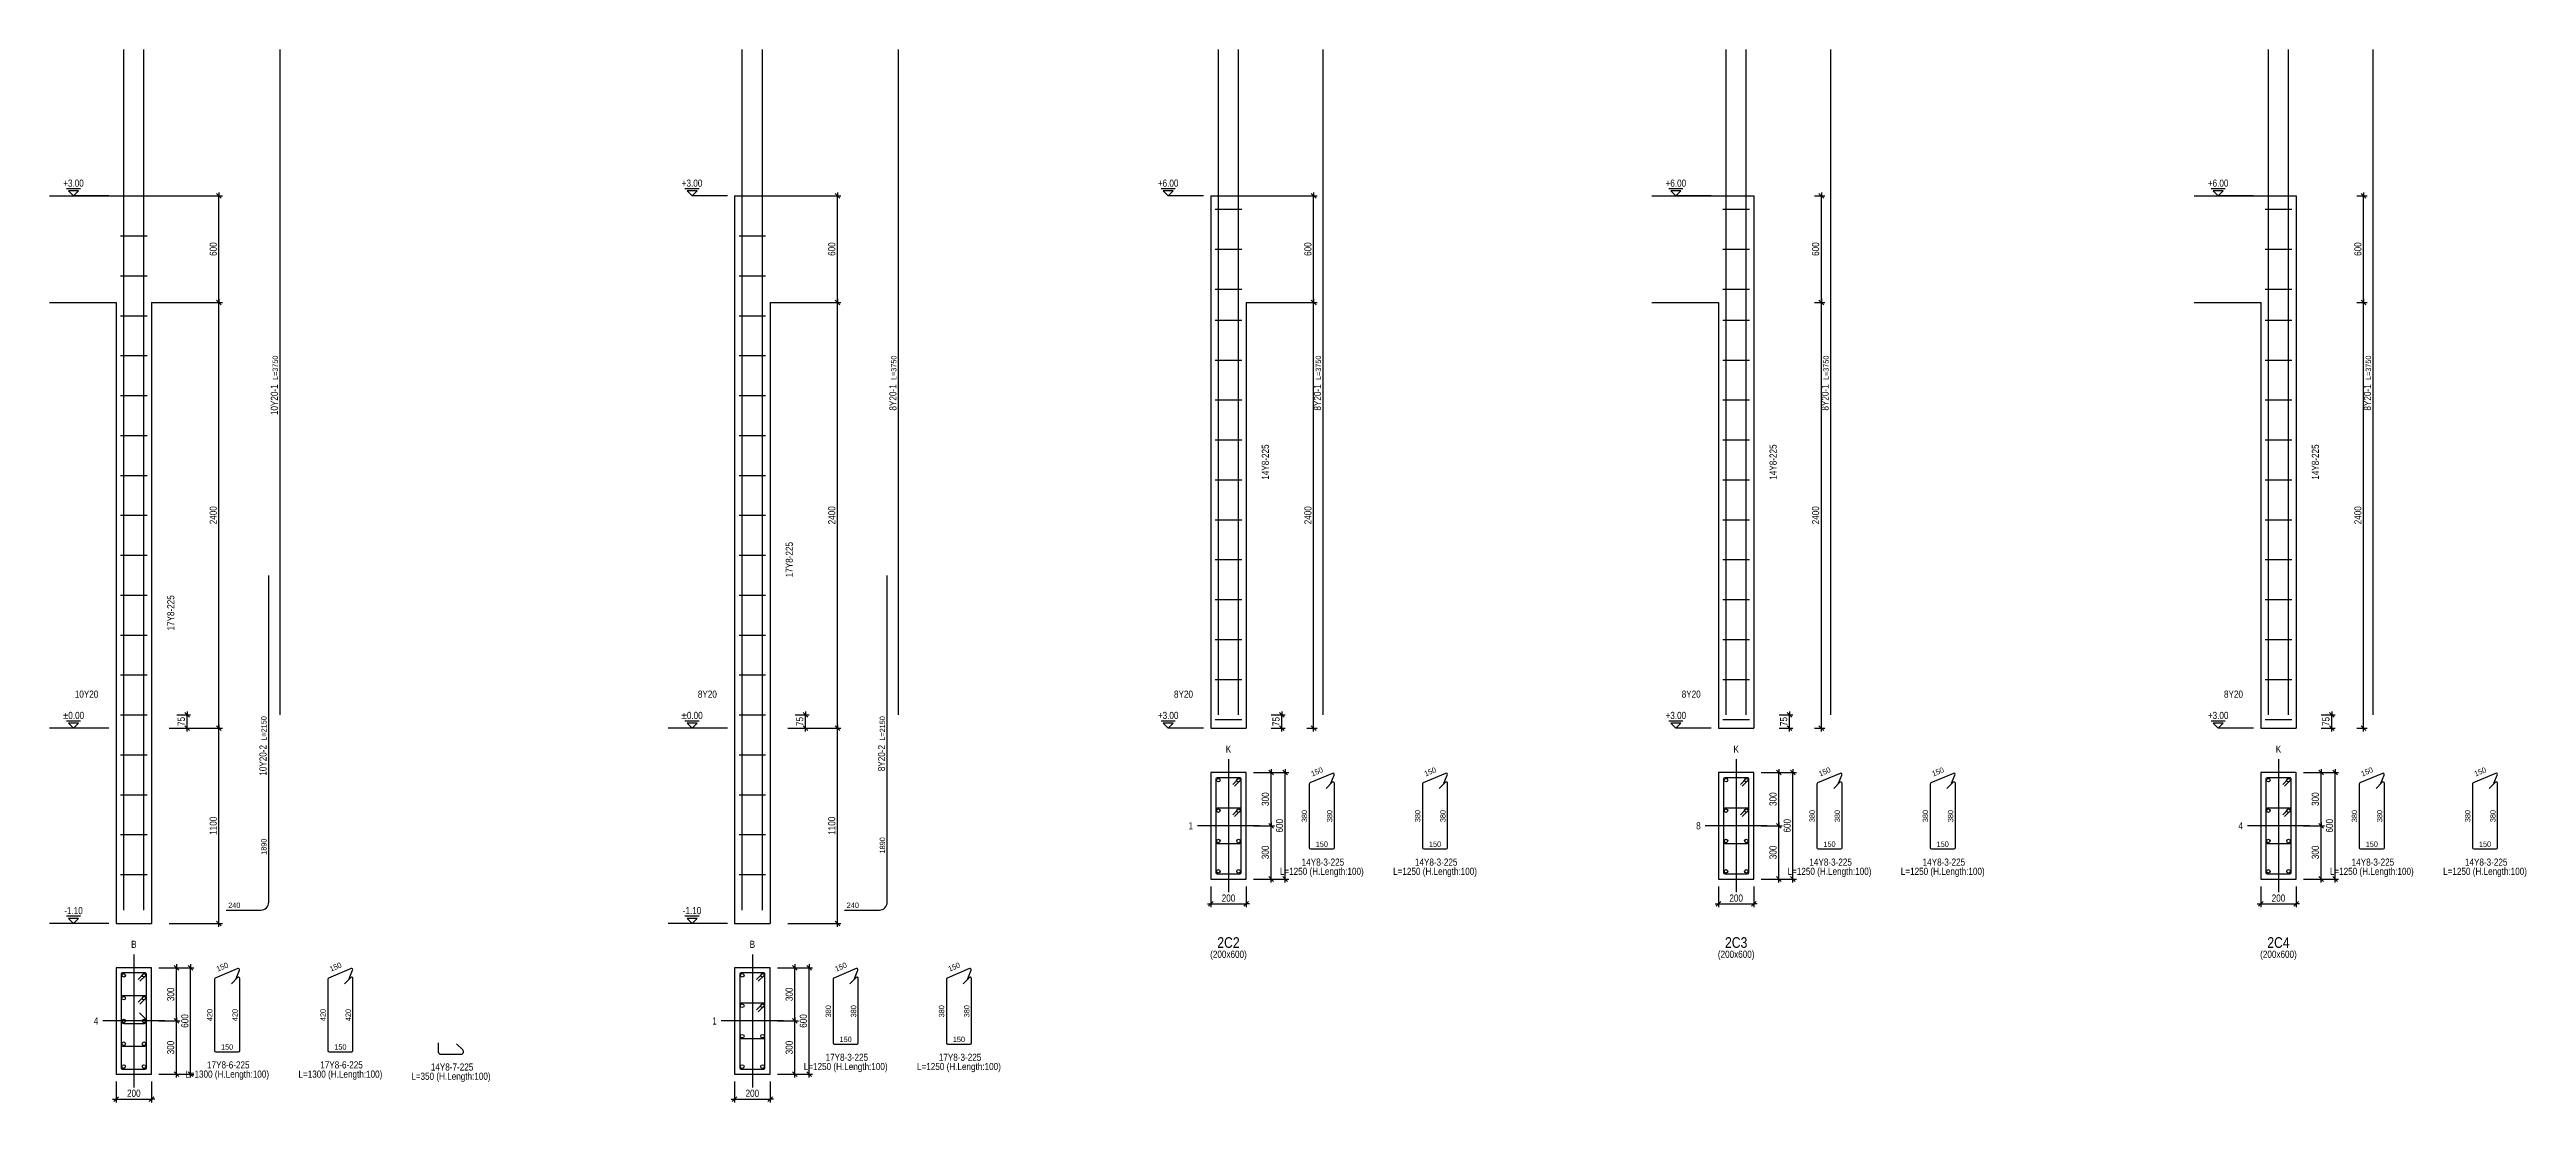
# Model space of a CAD drawing. Extents: x 0 to 206258, y -403073 to 0.
# Drawn here: x 21121 to 56020, y -116811 to -101975 of the extents above; entities that cross this region are included whole.
import ezdxf
from ezdxf.enums import TextEntityAlignment as Align
from ezdxf.lldxf.tags import DXFTag

# ---------------------------------------------------------------- set-up
doc = ezdxf.new("R2010")
doc.units = 0
doc.header["$LTSCALE"] = 1000
for name, color, linetype in [('Axis Line(Dir 1)', 8, 'CENTER2'), ('Axis Line(Dir 2)', 150, 'CENTER2'), ('Column Line(D)', 1, 'Continuous'), ('Dimension Line', 5, 'Continuous'), ('Dimension Text', 5, 'Continuous'), ('Link Line', 3, 'Continuous'), ('Rebar Label', 6, 'Continuous'), ('Rebar Length Text', 8, 'Continuous'), ('Rebar Line', 7, 'Continuous'), ('Top Rebar Label', 6, 'Continuous'), ('Top Rebar Length Text', 8, 'Continuous'), ('Top Rebar Line', 7, 'Continuous')]:
    doc.layers.add(name, color=color, linetype=linetype)
for name, color, linetype, true_color in [('Column Label(D)', 12, 'Continuous', 0xbd0000), ('Column Size Label (D)', 94, 'Continuous', 0x008100), ('Level Mark Line', 253, 'Continuous', 0x828282), ('Level Mark Text', 253, 'Continuous', 0x828282), ('Link Label', 94, 'Continuous', 0x008100), ('Link Length Text', 94, 'Continuous', 0x008100)]:
    doc.layers.add(name, color=color, linetype=linetype, true_color=true_color)
doc.styles.add('Column Label(D)', font='ARIALN.TTF', dxfattribs={"height": 150})
doc.styles.add('Column Size Label (D)', font='ARIALN.TTF', dxfattribs={"height": 100})
doc.styles.add('Dimension Text', font='ARIALN.TTF', dxfattribs={"height": 100})
doc.styles.add('Level Mark Text', font='ARIALN.TTF', dxfattribs={"height": 100})
doc.styles.add('Link Label', font='ARIALN.TTF', dxfattribs={"height": 100})
doc.styles.add('Link Length Text', font='ARIALN.TTF', dxfattribs={"height": 100})
doc.styles.add('Rebar Label', font='ARIALN.TTF', dxfattribs={"height": 100})
doc.styles.add('Rebar Length Text', font='ARIALN.TTF', dxfattribs={"height": 75})
doc.styles.add('Top Rebar Label', font='ARIALN.TTF', dxfattribs={"height": 100})
doc.styles.add('Top Rebar Length Text', font='ARIALN.TTF', dxfattribs={"height": 75})
tags = doc.linetypes.add('CENTER2', pattern=[1.125, 0.75, -0.125, 0.125, -0.125]).pattern_tags.tags
tags[10:11] = [DXFTag(74, 4), DXFTag(75, 0), DXFTag(340, '0'), DXFTag(46, 0.0), DXFTag(50, 0.0), DXFTag(44, 0.0), DXFTag(45, 0.0)]
tags[8:9] = [DXFTag(74, 4), DXFTag(75, 0), DXFTag(340, '0'), DXFTag(46, 0.0), DXFTag(50, 0.0), DXFTag(44, 0.0), DXFTag(45, 0.0)]
tags[6:7] = [DXFTag(74, 4), DXFTag(75, 0), DXFTag(340, '0'), DXFTag(46, 0.0), DXFTag(50, 0.0), DXFTag(44, 0.0), DXFTag(45, 0.0)]
tags[4:5] = [DXFTag(74, 4), DXFTag(75, 0), DXFTag(340, '0'), DXFTag(46, 0.0), DXFTag(50, 0.0), DXFTag(44, 0.0), DXFTag(45, 0.0)]
doc.dimstyles.new('COLUMNELV', dxfattribs={"dimtxt": 100, "dimasz": 30, "dimexe": 48.3, "dimexo": 103.5, "dimgap": 30, "dimtad": 1, "dimtoh": 1, "dimdec": 1, "dimlfac": 0.4, "dimdsep": 46, "dimtxsty": 'Dimension Text', "dimblk": 'PCDIM_TICK', "dimcen": 0.09, "dimclrd": 5, "dimclre": 5, "dimclrt": 5, "dimadec": 1, "dimazin": 0, "dimtp": 1, "dimtm": 1, "dimtfac": 1, "dimtdec": 4, "dimtofl": 0, "dimtmove": 0, "dimatfit": 3, "dimfxl": 1, "dimtolj": 1, "dimtzin": 0, "dimarcsym": 0})

msp = doc.modelspace()

# ---------------------------------------------------------------- texts
at = {"layer": 'Column Label(D)', "transparency": 33554687, "style": 'Column Label(D)'}
for s, p in [('2C2', (37731.667, -114482.222)), ('2C3', (44885.052, -114482.222)), ('2C4', (52525.937, -114482.222))]:
    msp.add_text(s, height=150, dxfattribs=at).set_placement(p, align=Align.TOP_CENTER)
at = {"layer": 'Column Size Label (D)', "transparency": 33554687, "style": 'Column Size Label (D)'}
for p in [(37731.667, -114672.222), (44885.052, -114672.222), (52525.937, -114672.222)]:
    msp.add_text('(200x600)', height=100, dxfattribs=at).set_placement(p, align=Align.TOP_CENTER)
at = {"layer": 'Dimension Text', "transparency": 33554687, "style": 'Dimension Text'}
for s, p in [('K', (37731.667, -111912.222)), ('K', (44885.052, -111912.222)), ('K', (52525.937, -111912.222)), ('B', (22308.175, -114662.222)), ('B', (31023.283, -114662.222))]:
    msp.add_text(s, height=100, dxfattribs=at).set_placement(p, align=Align.BOTTOM_CENTER)
for s, p in [('1', (37231.667, -112912.222)), ('8', (44385.052, -112912.222)), ('4', (52025.937, -112912.222)), ('4', (21808.175, -115662.222)), ('1', (30523.283, -115662.222))]:
    msp.add_text(s, height=100, dxfattribs=at).set_placement(p, align=Align.MIDDLE_RIGHT)
at = {"layer": 'Level Mark Text', "transparency": 33554687, "style": 'Level Mark Text'}
for s, p in [('+3.00', (21458.175, -103937.222)), ('+3.00', (30173.283, -103937.222)), ('+6.00', (36881.667, -103937.222)), ('+6.00', (44035.052, -103937.222)), ('+6.00', (51675.937, -103937.222)), ('±0.00', (21458.175, -111437.222)), ('±0.00', (30173.283, -111437.222)), ('+3.00', (36881.667, -111437.222)), ('+3.00', (44035.052, -111437.222)), ('+3.00', (51675.937, -111437.222)), ('-1.10', (21458.175, -114187.222)), ('-1.10', (30173.283, -114187.222))]:
    msp.add_text(s, height=100, dxfattribs=at).set_placement(p, align=Align.BOTTOM_CENTER)
at = {"layer": 'Link Label', "transparency": 33554687, "style": 'Link Label'}
for s, p in [(' 14Y8-3-225', (39046.667, -113473.889)), (' 14Y8-3-225', (40642.257, -113473.889)), (' 14Y8-3-225', (46200.052, -113473.889)), (' 14Y8-3-225', (47795.642, -113473.889)), (' 14Y8-3-225', (53840.937, -113473.889)), (' 14Y8-3-225', (55436.527, -113473.889)), (' 17Y8-3-225', (32338.283, -116223.889)), (' 17Y8-3-225', (33933.872, -116223.889)), (' 17Y8-6-225', (23623.175, -116330.972)), (' 17Y8-6-225', (25218.765, -116330.972)), (' 14Y8-7-225', (26776.171, -116360.972))]:
    msp.add_text(s, height=100, dxfattribs=at).set_placement(p, align=Align.CENTER)
at = {"layer": 'Link Length Text', "transparency": 33554687, "style": 'Link Length Text'}
for s, p in [('L=1250 (H.Length:100)', (39046.667, -113603.889)), ('L=1250 (H.Length:100)', (40642.257, -113603.889)), ('L=1250 (H.Length:100)', (46200.052, -113603.889)), ('L=1250 (H.Length:100)', (47795.642, -113603.889)), ('L=1250 (H.Length:100)', (53840.937, -113603.889)), ('L=1250 (H.Length:100)', (55436.527, -113603.889)), ('L=1300 (H.Length:100)', (23623.175, -116460.972)), ('L=1300 (H.Length:100)', (25218.765, -116460.972)), ('L=350 (H.Length:100)', (26776.171, -116490.972)), ('L=1250 (H.Length:100)', (32338.283, -116353.889)), ('L=1250 (H.Length:100)', (33933.872, -116353.889))]:
    msp.add_text(s, height=100, dxfattribs=at).set_placement(p, align=Align.CENTER)
at = {"layer": 'Rebar Label', "transparency": 33554687, "style": 'Rebar Label'}
for s, p in [('14Y8-225', (38331.667, -107787.222)), ('14Y8-225', (45485.052, -107787.222)), ('14Y8-225', (53125.937, -107787.222)), ('17Y8-225', (31623.283, -109162.222)), ('17Y8-225', (22908.175, -109912.222))]:
    msp.add_text(s, height=100, rotation=90, dxfattribs=at).set_placement(p, align=Align.BOTTOM_CENTER)
at = {"layer": 'Rebar Length Text', "transparency": 33554687, "style": 'Rebar Length Text'}
for s, rotation, p in [('150', 22.9057699, (38992.889, -112184.945)), ('150', 22.9057699, (40588.478, -112184.946)), ('150', 22.9057699, (46146.273, -112184.945)), ('150', 22.9057699, (47741.863, -112184.946)), ('150', 22.9057699, (53787.158, -112184.945)), ('150', 22.9057699, (55382.748, -112184.946)), ('380', 90, (38839.167, -112775.555)), ('380', 90, (39194.167, -112775.555)), ('380', 90, (40434.757, -112775.556)), ('380', 90, (40789.757, -112775.556)), ('380', 90, (45992.552, -112775.555)), ('380', 90, (46347.552, -112775.555)), ('380', 90, (47588.142, -112775.556)), ('380', 90, (47943.142, -112775.556)), ('380', 90, (53633.437, -112775.555)), ('380', 90, (53988.437, -112775.555)), ('380', 90, (55229.027, -112775.556)), ('380', 90, (55584.027, -112775.556)), ('150', 22.9057699, (23569.396, -114934.945)), ('150', 22.9057699, (25164.986, -114934.945)), ('150', 22.9057699, (32284.504, -114934.945)), ('150', 22.9057699, (33880.094, -114934.946)), ('420', 90, (23415.675, -115579.097)), ('420', 90, (23770.675, -115579.097)), ('420', 90, (25011.265, -115579.097)), ('420', 90, (25366.265, -115579.097)), ('380', 90, (32130.783, -115525.555)), ('380', 90, (32485.783, -115525.555)), ('380', 90, (33726.372, -115525.556)), ('380', 90, (34081.372, -115525.556))]:
    msp.add_text(s, height=75, rotation=rotation, dxfattribs=at).set_placement(p, align=Align.CENTER)
for p in [(39046.667, -113208.889), (40642.257, -113208.889), (46200.052, -113208.889), (47795.642, -113208.889), (53840.937, -113208.889), (55436.527, -113208.889), (23623.175, -116065.972), (25218.765, -116065.972), (32338.283, -115958.889), (33933.872, -115958.889)]:
    msp.add_text('150', height=75, dxfattribs=at).set_placement(p, align=Align.CENTER)
at = {"layer": 'Top Rebar Label', "transparency": 33554687, "style": 'Top Rebar Label'}
for s, p in [(' 10Y20-1', (24338.175, -106692.222)), (' 8Y20-1', (33053.283, -106692.222)), (' 8Y20-1', (39035.02, -106692.222)), (' 8Y20-1', (46188.405, -106692.222)), (' 8Y20-1', (53829.29, -106692.222)), (' 10Y20-2', (24178.175, -111773.472)), (' 8Y20-2', (32893.283, -111773.472))]:
    msp.add_text(s, height=100, rotation=90, dxfattribs=at).set_placement(p, align=Align.RIGHT)
for s, p in [(' 10Y20', (21808.175, -111137.222)), (' 8Y20', (30523.283, -111137.222)), (' 8Y20', (37231.667, -111137.222)), (' 8Y20', (44385.052, -111137.222)), (' 8Y20', (52025.937, -111137.222))]:
    msp.add_text(s, height=100, dxfattribs=at).set_placement(p, align=Align.BOTTOM_RIGHT)
at = {"layer": 'Top Rebar Length Text', "transparency": 33554687, "style": 'Top Rebar Length Text'}
for s, p in [('L=3750', (24338.175, -106632.222)), ('L=3750', (33053.283, -106632.222)), ('L=3750', (39035.02, -106632.222)), ('L=3750', (46188.405, -106632.222)), ('L=3750', (53829.29, -106632.222)), ('L=2150', (24178.175, -111713.472)), ('L=2150', (32893.283, -111713.472)), ('1890', (24178.175, -113320.867)), ('1890', (32893.283, -113301.775))]:
    msp.add_text(s, height=75, rotation=90, dxfattribs=at).set_placement(p)
for p in [(23638.175, -114069.722), (32353.283, -114069.722)]:
    msp.add_text('240', height=75, dxfattribs=at).set_placement(p)

# ---------------------------------------------------------------- blocks, each defined once
blk = doc.blocks.new('PCDIM_TICK')
at = {"layer": 'Dimension Line', "color": 0, "transparency": 33554687}
for p, q in [((1.1, 1.1), (-1.1, -1.1)), ((1.6, 0), (0, 0))]:
    blk.add_line(p, q, dxfattribs=at)
blk = doc.blocks.new('*U2015')
at = {"layer": 'Dimension Line', "color": 5, "true_color": 0x0000ff, "transparency": 16777216}
for p, q in [((23412, -111537), (23556, -111537)), ((23508, -114287), (23508, -111537)), ((23412, -114287), (23556, -114287))]:
    blk.add_line(p, q, dxfattribs=at)
at = {"layer": 'Dimension Line', "color": 5, "true_color": 0x0000ff, "transparency": 16777216, "xscale": 30, "yscale": 30}
for p, rotation in [((23508, -111537), 89.99999999999447), ((23508, -114287), 269.9999999999834)]:
    blk.add_blockref('PCDIM_TICK', p, dxfattribs=dict(at, rotation=rotation))
at = {"layer": 'Dimension Line', "color": 5, "true_color": 0x0000ff, "transparency": 16777216, "insert": (23478, -112912), "char_height": 100, "width": 238.4, "attachment_point": 8, "rotation": 90, "style": 'Dimension Text'}
blk.add_mtext('1100', dxfattribs=at)
blk = doc.blocks.new('*U2016')
at = {"layer": 'Dimension Line', "color": 5, "true_color": 0x0000ff, "transparency": 16777216}
for p, q in [((23412, -105537), (23556, -105537)), ((23508, -111537), (23508, -105537)), ((23412, -111537), (23556, -111537))]:
    blk.add_line(p, q, dxfattribs=at)
at = {"layer": 'Dimension Line', "color": 5, "true_color": 0x0000ff, "transparency": 16777216, "xscale": 30, "yscale": 30}
for p, rotation in [((23508, -105537), 89.99999999999447), ((23508, -111537), 269.9999999999834)]:
    blk.add_blockref('PCDIM_TICK', p, dxfattribs=dict(at, rotation=rotation))
at = {"layer": 'Dimension Line', "color": 5, "true_color": 0x0000ff, "transparency": 16777216, "insert": (23478, -108537), "char_height": 100, "width": 247.25, "attachment_point": 8, "rotation": 90, "style": 'Dimension Text'}
blk.add_mtext('2400', dxfattribs=at)
blk = doc.blocks.new('*U2017')
at = {"layer": 'Dimension Line', "color": 5, "true_color": 0x0000ff, "transparency": 16777216}
for p, q in [((23412, -104037), (23556, -104037)), ((23508, -105537), (23508, -104037)), ((23412, -105537), (23556, -105537))]:
    blk.add_line(p, q, dxfattribs=at)
at = {"layer": 'Dimension Line', "color": 5, "true_color": 0x0000ff, "transparency": 16777216, "xscale": 30, "yscale": 30}
for p, rotation in [((23508, -104037), 89.99999999999447), ((23508, -105537), 269.9999999999834)]:
    blk.add_blockref('PCDIM_TICK', p, dxfattribs=dict(at, rotation=rotation))
at = {"layer": 'Dimension Line', "color": 5, "true_color": 0x0000ff, "transparency": 16777216, "insert": (23478, -104787), "char_height": 100, "width": 181.97, "attachment_point": 8, "rotation": 90, "style": 'Dimension Text'}
blk.add_mtext('600', dxfattribs=at)
blk = doc.blocks.new('*U2018')
at = {"layer": 'Dimension Line', "color": 5, "true_color": 0x0000ff, "transparency": 16777216}
for p, q in [((22912, -111350), (23106, -111350)), ((22912, -111537), (23106, -111537)), ((23058, -111537), (23058, -111350))]:
    blk.add_line(p, q, dxfattribs=at)
at = {"layer": 'Dimension Line', "color": 5, "true_color": 0x0000ff, "transparency": 16777216, "xscale": 30, "yscale": 30}
for p, rotation in [((23058, -111350), 89.99999999999447), ((23058, -111537), 269.9999999999834)]:
    blk.add_blockref('PCDIM_TICK', p, dxfattribs=dict(at, rotation=rotation))
at = {"layer": 'Dimension Line', "color": 5, "true_color": 0x0000ff, "transparency": 16777216, "insert": (23028, -111443), "char_height": 100, "width": 117.23, "attachment_point": 8, "rotation": 90, "style": 'Dimension Text'}
blk.add_mtext('75', dxfattribs=at)
blk = doc.blocks.new('*U2019')
at = {"layer": 'Dimension Line', "color": 5, "true_color": 0x0000ff, "transparency": 16777216}
for p, q in [((22058, -116516), (22058, -116811)), ((22558, -116516), (22558, -116811)), ((22058, -116762), (22558, -116762))]:
    blk.add_line(p, q, dxfattribs=at)
at = {"layer": 'Dimension Line', "color": 5, "true_color": 0x0000ff, "transparency": 16777216, "xscale": 30, "yscale": 30, "rotation": 180.0000000000004}
blk.add_blockref('PCDIM_TICK', (22058, -116762), dxfattribs=at)
at = {"layer": 'Dimension Line', "color": 5, "true_color": 0x0000ff, "transparency": 16777216, "xscale": 30, "yscale": 30}
blk.add_blockref('PCDIM_TICK', (22558, -116762), dxfattribs=at)
at = {"layer": 'Dimension Line', "color": 5, "true_color": 0x0000ff, "transparency": 16777216, "insert": (22308, -116732), "char_height": 100, "width": 182.77, "attachment_point": 8, "style": 'Dimension Text'}
blk.add_mtext('200', dxfattribs=at)
blk = doc.blocks.new('*U2020')
at = {"layer": 'Dimension Line', "color": 5, "true_color": 0x0000ff, "transparency": 16777216}
for p, q in [((22662, -115662), (22956, -115662)), ((22908, -116412), (22908, -115662)), ((22662, -116412), (22956, -116412))]:
    blk.add_line(p, q, dxfattribs=at)
at = {"layer": 'Dimension Line', "color": 5, "true_color": 0x0000ff, "transparency": 16777216, "xscale": 30, "yscale": 30}
for p, rotation in [((22908, -115662), 89.99999999999447), ((22908, -116412), 269.9999999999834)]:
    blk.add_blockref('PCDIM_TICK', p, dxfattribs=dict(at, rotation=rotation))
at = {"layer": 'Dimension Line', "color": 5, "true_color": 0x0000ff, "transparency": 16777216, "insert": (22878, -116037), "char_height": 100, "width": 181.5, "attachment_point": 8, "rotation": 90, "style": 'Dimension Text'}
blk.add_mtext('300', dxfattribs=at)
blk = doc.blocks.new('*U2021')
at = {"layer": 'Dimension Line', "color": 5, "true_color": 0x0000ff, "transparency": 16777216}
for p, q in [((22662, -114912), (22956, -114912)), ((22908, -115662), (22908, -114912)), ((22662, -115662), (22956, -115662))]:
    blk.add_line(p, q, dxfattribs=at)
at = {"layer": 'Dimension Line', "color": 5, "true_color": 0x0000ff, "transparency": 16777216, "xscale": 30, "yscale": 30}
for p, rotation in [((22908, -114912), 89.99999999999447), ((22908, -115662), 269.9999999999834)]:
    blk.add_blockref('PCDIM_TICK', p, dxfattribs=dict(at, rotation=rotation))
at = {"layer": 'Dimension Line', "color": 5, "true_color": 0x0000ff, "transparency": 16777216, "insert": (22878, -115287), "char_height": 100, "width": 181.5, "attachment_point": 8, "rotation": 90, "style": 'Dimension Text'}
blk.add_mtext('300', dxfattribs=at)
blk = doc.blocks.new('*U2022')
at = {"layer": 'Dimension Line', "color": 5, "true_color": 0x0000ff, "transparency": 16777216}
for p, q in [((22662, -114912), (23156, -114912)), ((23108, -116412), (23108, -114912)), ((22662, -116412), (23156, -116412))]:
    blk.add_line(p, q, dxfattribs=at)
at = {"layer": 'Dimension Line', "color": 5, "true_color": 0x0000ff, "transparency": 16777216, "xscale": 30, "yscale": 30}
for p, rotation in [((23108, -114912), 89.99999999999447), ((23108, -116412), 269.9999999999834)]:
    blk.add_blockref('PCDIM_TICK', p, dxfattribs=dict(at, rotation=rotation))
at = {"layer": 'Dimension Line', "color": 5, "true_color": 0x0000ff, "transparency": 16777216, "insert": (23078, -115662), "char_height": 100, "width": 181.97, "attachment_point": 8, "rotation": 90, "style": 'Dimension Text'}
blk.add_mtext('600', dxfattribs=at)
blk = doc.blocks.new('*U2023')
at = {"layer": 'Dimension Line', "color": 5, "true_color": 0x0000ff, "transparency": 16777216}
for p, q in [((32127, -111537), (32272, -111537)), ((32223, -114287), (32223, -111537)), ((32127, -114287), (32272, -114287))]:
    blk.add_line(p, q, dxfattribs=at)
at = {"layer": 'Dimension Line', "color": 5, "true_color": 0x0000ff, "transparency": 16777216, "xscale": 30, "yscale": 30}
for p, rotation in [((32223, -111537), 89.99999999999447), ((32223, -114287), 269.9999999999834)]:
    blk.add_blockref('PCDIM_TICK', p, dxfattribs=dict(at, rotation=rotation))
at = {"layer": 'Dimension Line', "color": 5, "true_color": 0x0000ff, "transparency": 16777216, "insert": (32193, -112912), "char_height": 100, "width": 238.4, "attachment_point": 8, "rotation": 90, "style": 'Dimension Text'}
blk.add_mtext('1100', dxfattribs=at)
blk = doc.blocks.new('*U2024')
at = {"layer": 'Dimension Line', "color": 5, "true_color": 0x0000ff, "transparency": 16777216}
for p, q in [((32127, -105537), (32272, -105537)), ((32223, -111537), (32223, -105537)), ((32127, -111537), (32272, -111537))]:
    blk.add_line(p, q, dxfattribs=at)
at = {"layer": 'Dimension Line', "color": 5, "true_color": 0x0000ff, "transparency": 16777216, "xscale": 30, "yscale": 30}
for p, rotation in [((32223, -105537), 89.99999999999447), ((32223, -111537), 269.9999999999834)]:
    blk.add_blockref('PCDIM_TICK', p, dxfattribs=dict(at, rotation=rotation))
at = {"layer": 'Dimension Line', "color": 5, "true_color": 0x0000ff, "transparency": 16777216, "insert": (32193, -108537), "char_height": 100, "width": 247.25, "attachment_point": 8, "rotation": 90, "style": 'Dimension Text'}
blk.add_mtext('2400', dxfattribs=at)
blk = doc.blocks.new('*U2025')
at = {"layer": 'Dimension Line', "color": 5, "true_color": 0x0000ff, "transparency": 16777216}
for p, q in [((32127, -104037), (32272, -104037)), ((32223, -105537), (32223, -104037)), ((32127, -105537), (32272, -105537))]:
    blk.add_line(p, q, dxfattribs=at)
at = {"layer": 'Dimension Line', "color": 5, "true_color": 0x0000ff, "transparency": 16777216, "xscale": 30, "yscale": 30}
for p, rotation in [((32223, -104037), 89.99999999999447), ((32223, -105537), 269.9999999999834)]:
    blk.add_blockref('PCDIM_TICK', p, dxfattribs=dict(at, rotation=rotation))
at = {"layer": 'Dimension Line', "color": 5, "true_color": 0x0000ff, "transparency": 16777216, "insert": (32193, -104787), "char_height": 100, "width": 181.97, "attachment_point": 8, "rotation": 90, "style": 'Dimension Text'}
blk.add_mtext('600', dxfattribs=at)
blk = doc.blocks.new('*U2026')
at = {"layer": 'Dimension Line', "color": 5, "true_color": 0x0000ff, "transparency": 16777216}
for p, q in [((31627, -111350), (31822, -111350)), ((31627, -111537), (31822, -111537)), ((31773, -111537), (31773, -111350))]:
    blk.add_line(p, q, dxfattribs=at)
at = {"layer": 'Dimension Line', "color": 5, "true_color": 0x0000ff, "transparency": 16777216, "xscale": 30, "yscale": 30}
for p, rotation in [((31773, -111350), 89.99999999999447), ((31773, -111537), 269.9999999999834)]:
    blk.add_blockref('PCDIM_TICK', p, dxfattribs=dict(at, rotation=rotation))
at = {"layer": 'Dimension Line', "color": 5, "true_color": 0x0000ff, "transparency": 16777216, "insert": (31743, -111443), "char_height": 100, "width": 117.23, "attachment_point": 8, "rotation": 90, "style": 'Dimension Text'}
blk.add_mtext('75', dxfattribs=at)
blk = doc.blocks.new('*U2027')
at = {"layer": 'Dimension Line', "color": 5, "true_color": 0x0000ff, "transparency": 16777216}
for p, q in [((30773, -116516), (30773, -116811)), ((31273, -116516), (31273, -116811)), ((30773, -116762), (31273, -116762))]:
    blk.add_line(p, q, dxfattribs=at)
at = {"layer": 'Dimension Line', "color": 5, "true_color": 0x0000ff, "transparency": 16777216, "xscale": 30, "yscale": 30, "rotation": 180.0000000000004}
blk.add_blockref('PCDIM_TICK', (30773, -116762), dxfattribs=at)
at = {"layer": 'Dimension Line', "color": 5, "true_color": 0x0000ff, "transparency": 16777216, "xscale": 30, "yscale": 30}
blk.add_blockref('PCDIM_TICK', (31273, -116762), dxfattribs=at)
at = {"layer": 'Dimension Line', "color": 5, "true_color": 0x0000ff, "transparency": 16777216, "insert": (31023, -116732), "char_height": 100, "width": 182.77, "attachment_point": 8, "style": 'Dimension Text'}
blk.add_mtext('200', dxfattribs=at)
blk = doc.blocks.new('*U2028')
at = {"layer": 'Dimension Line', "color": 5, "true_color": 0x0000ff, "transparency": 16777216}
for p, q in [((31377, -115662), (31672, -115662)), ((31623, -116412), (31623, -115662)), ((31377, -116412), (31672, -116412))]:
    blk.add_line(p, q, dxfattribs=at)
at = {"layer": 'Dimension Line', "color": 5, "true_color": 0x0000ff, "transparency": 16777216, "xscale": 30, "yscale": 30}
for p, rotation in [((31623, -115662), 89.99999999999447), ((31623, -116412), 269.9999999999834)]:
    blk.add_blockref('PCDIM_TICK', p, dxfattribs=dict(at, rotation=rotation))
at = {"layer": 'Dimension Line', "color": 5, "true_color": 0x0000ff, "transparency": 16777216, "insert": (31593, -116037), "char_height": 100, "width": 181.5, "attachment_point": 8, "rotation": 90, "style": 'Dimension Text'}
blk.add_mtext('300', dxfattribs=at)
blk = doc.blocks.new('*U2029')
at = {"layer": 'Dimension Line', "color": 5, "true_color": 0x0000ff, "transparency": 16777216}
for p, q in [((31377, -114912), (31672, -114912)), ((31623, -115662), (31623, -114912)), ((31377, -115662), (31672, -115662))]:
    blk.add_line(p, q, dxfattribs=at)
at = {"layer": 'Dimension Line', "color": 5, "true_color": 0x0000ff, "transparency": 16777216, "xscale": 30, "yscale": 30}
for p, rotation in [((31623, -114912), 89.99999999999447), ((31623, -115662), 269.9999999999834)]:
    blk.add_blockref('PCDIM_TICK', p, dxfattribs=dict(at, rotation=rotation))
at = {"layer": 'Dimension Line', "color": 5, "true_color": 0x0000ff, "transparency": 16777216, "insert": (31593, -115287), "char_height": 100, "width": 181.5, "attachment_point": 8, "rotation": 90, "style": 'Dimension Text'}
blk.add_mtext('300', dxfattribs=at)
blk = doc.blocks.new('*U2030')
at = {"layer": 'Dimension Line', "color": 5, "true_color": 0x0000ff, "transparency": 16777216}
for p, q in [((31377, -114912), (31872, -114912)), ((31823, -116412), (31823, -114912)), ((31377, -116412), (31872, -116412))]:
    blk.add_line(p, q, dxfattribs=at)
at = {"layer": 'Dimension Line', "color": 5, "true_color": 0x0000ff, "transparency": 16777216, "xscale": 30, "yscale": 30}
for p, rotation in [((31823, -114912), 89.99999999999447), ((31823, -116412), 269.9999999999834)]:
    blk.add_blockref('PCDIM_TICK', p, dxfattribs=dict(at, rotation=rotation))
at = {"layer": 'Dimension Line', "color": 5, "true_color": 0x0000ff, "transparency": 16777216, "insert": (31793, -115662), "char_height": 100, "width": 181.97, "attachment_point": 8, "rotation": 90, "style": 'Dimension Text'}
blk.add_mtext('600', dxfattribs=at)
blk = doc.blocks.new('*U2031')
at = {"layer": 'Dimension Line', "color": 5, "true_color": 0x0000ff, "transparency": 16777216}
for p, q in [((38835, -105537), (38980, -105537)), ((38932, -111537), (38932, -105537)), ((38835, -111537), (38980, -111537))]:
    blk.add_line(p, q, dxfattribs=at)
at = {"layer": 'Dimension Line', "color": 5, "true_color": 0x0000ff, "transparency": 16777216, "xscale": 30, "yscale": 30}
for p, rotation in [((38932, -105537), 89.99999999999447), ((38932, -111537), 269.9999999999834)]:
    blk.add_blockref('PCDIM_TICK', p, dxfattribs=dict(at, rotation=rotation))
at = {"layer": 'Dimension Line', "color": 5, "true_color": 0x0000ff, "transparency": 16777216, "insert": (38902, -108537), "char_height": 100, "width": 247.25, "attachment_point": 8, "rotation": 90, "style": 'Dimension Text'}
blk.add_mtext('2400', dxfattribs=at)
blk = doc.blocks.new('*U2032')
at = {"layer": 'Dimension Line', "color": 5, "true_color": 0x0000ff, "transparency": 16777216}
for p, q in [((38835, -104037), (38980, -104037)), ((38932, -105537), (38932, -104037)), ((38835, -105537), (38980, -105537))]:
    blk.add_line(p, q, dxfattribs=at)
at = {"layer": 'Dimension Line', "color": 5, "true_color": 0x0000ff, "transparency": 16777216, "xscale": 30, "yscale": 30}
for p, rotation in [((38932, -104037), 89.99999999999447), ((38932, -105537), 269.9999999999834)]:
    blk.add_blockref('PCDIM_TICK', p, dxfattribs=dict(at, rotation=rotation))
at = {"layer": 'Dimension Line', "color": 5, "true_color": 0x0000ff, "transparency": 16777216, "insert": (38902, -104787), "char_height": 100, "width": 181.97, "attachment_point": 8, "rotation": 90, "style": 'Dimension Text'}
blk.add_mtext('600', dxfattribs=at)
blk = doc.blocks.new('*U2033')
at = {"layer": 'Dimension Line', "color": 5, "true_color": 0x0000ff, "transparency": 16777216}
for p, q in [((38335, -111350), (38530, -111350)), ((38335, -111537), (38530, -111537)), ((38482, -111537), (38482, -111350))]:
    blk.add_line(p, q, dxfattribs=at)
at = {"layer": 'Dimension Line', "color": 5, "true_color": 0x0000ff, "transparency": 16777216, "xscale": 30, "yscale": 30}
for p, rotation in [((38482, -111350), 89.99999999999447), ((38482, -111537), 269.9999999999834)]:
    blk.add_blockref('PCDIM_TICK', p, dxfattribs=dict(at, rotation=rotation))
at = {"layer": 'Dimension Line', "color": 5, "true_color": 0x0000ff, "transparency": 16777216, "insert": (38452, -111443), "char_height": 100, "width": 117.23, "attachment_point": 8, "rotation": 90, "style": 'Dimension Text'}
blk.add_mtext('75', dxfattribs=at)
blk = doc.blocks.new('*U2034')
at = {"layer": 'Dimension Line', "color": 5, "true_color": 0x0000ff, "transparency": 16777216}
for p, q in [((37482, -113766), (37482, -114061)), ((37982, -113766), (37982, -114061)), ((37482, -114012), (37982, -114012))]:
    blk.add_line(p, q, dxfattribs=at)
at = {"layer": 'Dimension Line', "color": 5, "true_color": 0x0000ff, "transparency": 16777216, "xscale": 30, "yscale": 30, "rotation": 180.0000000000004}
blk.add_blockref('PCDIM_TICK', (37482, -114012), dxfattribs=at)
at = {"layer": 'Dimension Line', "color": 5, "true_color": 0x0000ff, "transparency": 16777216, "xscale": 30, "yscale": 30}
blk.add_blockref('PCDIM_TICK', (37982, -114012), dxfattribs=at)
at = {"layer": 'Dimension Line', "color": 5, "true_color": 0x0000ff, "transparency": 16777216, "insert": (37732, -113982), "char_height": 100, "width": 182.77, "attachment_point": 8, "style": 'Dimension Text'}
blk.add_mtext('200', dxfattribs=at)
blk = doc.blocks.new('*U2035')
at = {"layer": 'Dimension Line', "color": 5, "true_color": 0x0000ff, "transparency": 16777216}
for p, q in [((38085, -112912), (38380, -112912)), ((38332, -113662), (38332, -112912)), ((38085, -113662), (38380, -113662))]:
    blk.add_line(p, q, dxfattribs=at)
at = {"layer": 'Dimension Line', "color": 5, "true_color": 0x0000ff, "transparency": 16777216, "xscale": 30, "yscale": 30}
for p, rotation in [((38332, -112912), 89.99999999999447), ((38332, -113662), 269.9999999999834)]:
    blk.add_blockref('PCDIM_TICK', p, dxfattribs=dict(at, rotation=rotation))
at = {"layer": 'Dimension Line', "color": 5, "true_color": 0x0000ff, "transparency": 16777216, "insert": (38302, -113287), "char_height": 100, "width": 181.5, "attachment_point": 8, "rotation": 90, "style": 'Dimension Text'}
blk.add_mtext('300', dxfattribs=at)
blk = doc.blocks.new('*U2036')
at = {"layer": 'Dimension Line', "color": 5, "true_color": 0x0000ff, "transparency": 16777216}
for p, q in [((38085, -112162), (38380, -112162)), ((38332, -112912), (38332, -112162)), ((38085, -112912), (38380, -112912))]:
    blk.add_line(p, q, dxfattribs=at)
at = {"layer": 'Dimension Line', "color": 5, "true_color": 0x0000ff, "transparency": 16777216, "xscale": 30, "yscale": 30}
for p, rotation in [((38332, -112162), 89.99999999999447), ((38332, -112912), 269.9999999999834)]:
    blk.add_blockref('PCDIM_TICK', p, dxfattribs=dict(at, rotation=rotation))
at = {"layer": 'Dimension Line', "color": 5, "true_color": 0x0000ff, "transparency": 16777216, "insert": (38302, -112537), "char_height": 100, "width": 181.5, "attachment_point": 8, "rotation": 90, "style": 'Dimension Text'}
blk.add_mtext('300', dxfattribs=at)
blk = doc.blocks.new('*U2037')
at = {"layer": 'Dimension Line', "color": 5, "true_color": 0x0000ff, "transparency": 16777216}
for p, q in [((38085, -112162), (38580, -112162)), ((38532, -113662), (38532, -112162)), ((38085, -113662), (38580, -113662))]:
    blk.add_line(p, q, dxfattribs=at)
at = {"layer": 'Dimension Line', "color": 5, "true_color": 0x0000ff, "transparency": 16777216, "xscale": 30, "yscale": 30}
for p, rotation in [((38532, -112162), 89.99999999999447), ((38532, -113662), 269.9999999999834)]:
    blk.add_blockref('PCDIM_TICK', p, dxfattribs=dict(at, rotation=rotation))
at = {"layer": 'Dimension Line', "color": 5, "true_color": 0x0000ff, "transparency": 16777216, "insert": (38502, -112912), "char_height": 100, "width": 181.97, "attachment_point": 8, "rotation": 90, "style": 'Dimension Text'}
blk.add_mtext('600', dxfattribs=at)
blk = doc.blocks.new('*U2038')
at = {"layer": 'Dimension Line', "color": 5, "true_color": 0x0000ff, "transparency": 16777216}
for p, q in [((45989, -105537), (46133, -105537)), ((46085, -111537), (46085, -105537)), ((45989, -111537), (46133, -111537))]:
    blk.add_line(p, q, dxfattribs=at)
at = {"layer": 'Dimension Line', "color": 5, "true_color": 0x0000ff, "transparency": 16777216, "xscale": 30, "yscale": 30}
for p, rotation in [((46085, -105537), 89.99999999999447), ((46085, -111537), 269.9999999999834)]:
    blk.add_blockref('PCDIM_TICK', p, dxfattribs=dict(at, rotation=rotation))
at = {"layer": 'Dimension Line', "color": 5, "true_color": 0x0000ff, "transparency": 16777216, "insert": (46055, -108537), "char_height": 100, "width": 247.25, "attachment_point": 8, "rotation": 90, "style": 'Dimension Text'}
blk.add_mtext('2400', dxfattribs=at)
blk = doc.blocks.new('*U2039')
at = {"layer": 'Dimension Line', "color": 5, "true_color": 0x0000ff, "transparency": 16777216}
for p, q in [((45989, -104037), (46133, -104037)), ((46085, -105537), (46085, -104037)), ((45989, -105537), (46133, -105537))]:
    blk.add_line(p, q, dxfattribs=at)
at = {"layer": 'Dimension Line', "color": 5, "true_color": 0x0000ff, "transparency": 16777216, "xscale": 30, "yscale": 30}
for p, rotation in [((46085, -104037), 89.99999999999447), ((46085, -105537), 269.9999999999834)]:
    blk.add_blockref('PCDIM_TICK', p, dxfattribs=dict(at, rotation=rotation))
at = {"layer": 'Dimension Line', "color": 5, "true_color": 0x0000ff, "transparency": 16777216, "insert": (46055, -104787), "char_height": 100, "width": 181.97, "attachment_point": 8, "rotation": 90, "style": 'Dimension Text'}
blk.add_mtext('600', dxfattribs=at)
blk = doc.blocks.new('*U2040')
at = {"layer": 'Dimension Line', "color": 5, "true_color": 0x0000ff, "transparency": 16777216}
for p, q in [((45489, -111350), (45683, -111350)), ((45489, -111537), (45683, -111537)), ((45635, -111537), (45635, -111350))]:
    blk.add_line(p, q, dxfattribs=at)
at = {"layer": 'Dimension Line', "color": 5, "true_color": 0x0000ff, "transparency": 16777216, "xscale": 30, "yscale": 30}
for p, rotation in [((45635, -111350), 89.99999999999447), ((45635, -111537), 269.9999999999834)]:
    blk.add_blockref('PCDIM_TICK', p, dxfattribs=dict(at, rotation=rotation))
at = {"layer": 'Dimension Line', "color": 5, "true_color": 0x0000ff, "transparency": 16777216, "insert": (45605, -111443), "char_height": 100, "width": 117.23, "attachment_point": 8, "rotation": 90, "style": 'Dimension Text'}
blk.add_mtext('75', dxfattribs=at)
blk = doc.blocks.new('*U2041')
at = {"layer": 'Dimension Line', "color": 5, "true_color": 0x0000ff, "transparency": 16777216}
for p, q in [((44635, -113766), (44635, -114061)), ((45135, -113766), (45135, -114061)), ((44635, -114012), (45135, -114012))]:
    blk.add_line(p, q, dxfattribs=at)
at = {"layer": 'Dimension Line', "color": 5, "true_color": 0x0000ff, "transparency": 16777216, "xscale": 30, "yscale": 30, "rotation": 180.0000000000004}
blk.add_blockref('PCDIM_TICK', (44635, -114012), dxfattribs=at)
at = {"layer": 'Dimension Line', "color": 5, "true_color": 0x0000ff, "transparency": 16777216, "xscale": 30, "yscale": 30}
blk.add_blockref('PCDIM_TICK', (45135, -114012), dxfattribs=at)
at = {"layer": 'Dimension Line', "color": 5, "true_color": 0x0000ff, "transparency": 16777216, "insert": (44885, -113982), "char_height": 100, "width": 182.77, "attachment_point": 8, "style": 'Dimension Text'}
blk.add_mtext('200', dxfattribs=at)
blk = doc.blocks.new('*U2042')
at = {"layer": 'Dimension Line', "color": 5, "true_color": 0x0000ff, "transparency": 16777216}
for p, q in [((45239, -112912), (45533, -112912)), ((45485, -113662), (45485, -112912)), ((45239, -113662), (45533, -113662))]:
    blk.add_line(p, q, dxfattribs=at)
at = {"layer": 'Dimension Line', "color": 5, "true_color": 0x0000ff, "transparency": 16777216, "xscale": 30, "yscale": 30}
for p, rotation in [((45485, -112912), 89.99999999999447), ((45485, -113662), 269.9999999999834)]:
    blk.add_blockref('PCDIM_TICK', p, dxfattribs=dict(at, rotation=rotation))
at = {"layer": 'Dimension Line', "color": 5, "true_color": 0x0000ff, "transparency": 16777216, "insert": (45455, -113287), "char_height": 100, "width": 181.5, "attachment_point": 8, "rotation": 90, "style": 'Dimension Text'}
blk.add_mtext('300', dxfattribs=at)
blk = doc.blocks.new('*U2043')
at = {"layer": 'Dimension Line', "color": 5, "true_color": 0x0000ff, "transparency": 16777216}
for p, q in [((45239, -112162), (45533, -112162)), ((45485, -112912), (45485, -112162)), ((45239, -112912), (45533, -112912))]:
    blk.add_line(p, q, dxfattribs=at)
at = {"layer": 'Dimension Line', "color": 5, "true_color": 0x0000ff, "transparency": 16777216, "xscale": 30, "yscale": 30}
for p, rotation in [((45485, -112162), 89.99999999999447), ((45485, -112912), 269.9999999999834)]:
    blk.add_blockref('PCDIM_TICK', p, dxfattribs=dict(at, rotation=rotation))
at = {"layer": 'Dimension Line', "color": 5, "true_color": 0x0000ff, "transparency": 16777216, "insert": (45455, -112537), "char_height": 100, "width": 181.5, "attachment_point": 8, "rotation": 90, "style": 'Dimension Text'}
blk.add_mtext('300', dxfattribs=at)
blk = doc.blocks.new('*U2044')
at = {"layer": 'Dimension Line', "color": 5, "true_color": 0x0000ff, "transparency": 16777216}
for p, q in [((45239, -112162), (45733, -112162)), ((45685, -113662), (45685, -112162)), ((45239, -113662), (45733, -113662))]:
    blk.add_line(p, q, dxfattribs=at)
at = {"layer": 'Dimension Line', "color": 5, "true_color": 0x0000ff, "transparency": 16777216, "xscale": 30, "yscale": 30}
for p, rotation in [((45685, -112162), 89.99999999999447), ((45685, -113662), 269.9999999999834)]:
    blk.add_blockref('PCDIM_TICK', p, dxfattribs=dict(at, rotation=rotation))
at = {"layer": 'Dimension Line', "color": 5, "true_color": 0x0000ff, "transparency": 16777216, "insert": (45655, -112912), "char_height": 100, "width": 181.97, "attachment_point": 8, "rotation": 90, "style": 'Dimension Text'}
blk.add_mtext('600', dxfattribs=at)
blk = doc.blocks.new('*U2045')
at = {"layer": 'Dimension Line', "color": 5, "true_color": 0x0000ff, "transparency": 16777216}
for p, q in [((53629, -105537), (53774, -105537)), ((53726, -111537), (53726, -105537)), ((53629, -111537), (53774, -111537))]:
    blk.add_line(p, q, dxfattribs=at)
at = {"layer": 'Dimension Line', "color": 5, "true_color": 0x0000ff, "transparency": 16777216, "xscale": 30, "yscale": 30}
for p, rotation in [((53726, -105537), 89.99999999999447), ((53726, -111537), 269.9999999999834)]:
    blk.add_blockref('PCDIM_TICK', p, dxfattribs=dict(at, rotation=rotation))
at = {"layer": 'Dimension Line', "color": 5, "true_color": 0x0000ff, "transparency": 16777216, "insert": (53696, -108537), "char_height": 100, "width": 247.25, "attachment_point": 8, "rotation": 90, "style": 'Dimension Text'}
blk.add_mtext('2400', dxfattribs=at)
blk = doc.blocks.new('*U2046')
at = {"layer": 'Dimension Line', "color": 5, "true_color": 0x0000ff, "transparency": 16777216}
for p, q in [((53629, -104037), (53774, -104037)), ((53726, -105537), (53726, -104037)), ((53629, -105537), (53774, -105537))]:
    blk.add_line(p, q, dxfattribs=at)
at = {"layer": 'Dimension Line', "color": 5, "true_color": 0x0000ff, "transparency": 16777216, "xscale": 30, "yscale": 30}
for p, rotation in [((53726, -104037), 89.99999999999447), ((53726, -105537), 269.9999999999834)]:
    blk.add_blockref('PCDIM_TICK', p, dxfattribs=dict(at, rotation=rotation))
at = {"layer": 'Dimension Line', "color": 5, "true_color": 0x0000ff, "transparency": 16777216, "insert": (53696, -104787), "char_height": 100, "width": 181.97, "attachment_point": 8, "rotation": 90, "style": 'Dimension Text'}
blk.add_mtext('600', dxfattribs=at)
blk = doc.blocks.new('*U2047')
at = {"layer": 'Dimension Line', "color": 5, "true_color": 0x0000ff, "transparency": 16777216}
for p, q in [((53129, -111350), (53324, -111350)), ((53129, -111537), (53324, -111537)), ((53276, -111537), (53276, -111350))]:
    blk.add_line(p, q, dxfattribs=at)
at = {"layer": 'Dimension Line', "color": 5, "true_color": 0x0000ff, "transparency": 16777216, "xscale": 30, "yscale": 30}
for p, rotation in [((53276, -111350), 89.99999999999447), ((53276, -111537), 269.9999999999834)]:
    blk.add_blockref('PCDIM_TICK', p, dxfattribs=dict(at, rotation=rotation))
at = {"layer": 'Dimension Line', "color": 5, "true_color": 0x0000ff, "transparency": 16777216, "insert": (53246, -111443), "char_height": 100, "width": 117.23, "attachment_point": 8, "rotation": 90, "style": 'Dimension Text'}
blk.add_mtext('75', dxfattribs=at)
blk = doc.blocks.new('*U2048')
at = {"layer": 'Dimension Line', "color": 5, "true_color": 0x0000ff, "transparency": 16777216}
for p, q in [((52276, -113766), (52276, -114061)), ((52776, -113766), (52776, -114061)), ((52276, -114012), (52776, -114012))]:
    blk.add_line(p, q, dxfattribs=at)
at = {"layer": 'Dimension Line', "color": 5, "true_color": 0x0000ff, "transparency": 16777216, "xscale": 30, "yscale": 30, "rotation": 180.0000000000004}
blk.add_blockref('PCDIM_TICK', (52276, -114012), dxfattribs=at)
at = {"layer": 'Dimension Line', "color": 5, "true_color": 0x0000ff, "transparency": 16777216, "xscale": 30, "yscale": 30}
blk.add_blockref('PCDIM_TICK', (52776, -114012), dxfattribs=at)
at = {"layer": 'Dimension Line', "color": 5, "true_color": 0x0000ff, "transparency": 16777216, "insert": (52526, -113982), "char_height": 100, "width": 182.77, "attachment_point": 8, "style": 'Dimension Text'}
blk.add_mtext('200', dxfattribs=at)
blk = doc.blocks.new('*U2049')
at = {"layer": 'Dimension Line', "color": 5, "true_color": 0x0000ff, "transparency": 16777216}
for p, q in [((52879, -112912), (53174, -112912)), ((53126, -113662), (53126, -112912)), ((52879, -113662), (53174, -113662))]:
    blk.add_line(p, q, dxfattribs=at)
at = {"layer": 'Dimension Line', "color": 5, "true_color": 0x0000ff, "transparency": 16777216, "xscale": 30, "yscale": 30}
for p, rotation in [((53126, -112912), 89.99999999999447), ((53126, -113662), 269.9999999999834)]:
    blk.add_blockref('PCDIM_TICK', p, dxfattribs=dict(at, rotation=rotation))
at = {"layer": 'Dimension Line', "color": 5, "true_color": 0x0000ff, "transparency": 16777216, "insert": (53096, -113287), "char_height": 100, "width": 181.5, "attachment_point": 8, "rotation": 90, "style": 'Dimension Text'}
blk.add_mtext('300', dxfattribs=at)
blk = doc.blocks.new('*U2050')
at = {"layer": 'Dimension Line', "color": 5, "true_color": 0x0000ff, "transparency": 16777216}
for p, q in [((52879, -112162), (53174, -112162)), ((53126, -112912), (53126, -112162)), ((52879, -112912), (53174, -112912))]:
    blk.add_line(p, q, dxfattribs=at)
at = {"layer": 'Dimension Line', "color": 5, "true_color": 0x0000ff, "transparency": 16777216, "xscale": 30, "yscale": 30}
for p, rotation in [((53126, -112162), 89.99999999999447), ((53126, -112912), 269.9999999999834)]:
    blk.add_blockref('PCDIM_TICK', p, dxfattribs=dict(at, rotation=rotation))
at = {"layer": 'Dimension Line', "color": 5, "true_color": 0x0000ff, "transparency": 16777216, "insert": (53096, -112537), "char_height": 100, "width": 181.5, "attachment_point": 8, "rotation": 90, "style": 'Dimension Text'}
blk.add_mtext('300', dxfattribs=at)
blk = doc.blocks.new('*U2051')
at = {"layer": 'Dimension Line', "color": 5, "true_color": 0x0000ff, "transparency": 16777216}
for p, q in [((52879, -112162), (53374, -112162)), ((53326, -113662), (53326, -112162)), ((52879, -113662), (53374, -113662))]:
    blk.add_line(p, q, dxfattribs=at)
at = {"layer": 'Dimension Line', "color": 5, "true_color": 0x0000ff, "transparency": 16777216, "xscale": 30, "yscale": 30}
for p, rotation in [((53326, -112162), 89.99999999999447), ((53326, -113662), 269.9999999999834)]:
    blk.add_blockref('PCDIM_TICK', p, dxfattribs=dict(at, rotation=rotation))
at = {"layer": 'Dimension Line', "color": 5, "true_color": 0x0000ff, "transparency": 16777216, "insert": (53296, -112912), "char_height": 100, "width": 181.97, "attachment_point": 8, "rotation": 90, "style": 'Dimension Text'}
blk.add_mtext('600', dxfattribs=at)

# ---------------------------------------------------------------- dimensions: what is measured, and where the dimension line sits
at = {"layer": 'Dimension Line', "transparency": 33554687}
for p1, p2, distance, picture, middle in [((23308.175, -105537.222), (23308.175, -104037.222), -200, '*U2017', (23508.175, -104787.222)), ((32023.283, -105537.222), (32023.283, -104037.222), -200, '*U2025', (32223.283, -104787.222)), ((38731.667, -105537.222), (38731.667, -104037.222), -200, '*U2032', (38931.667, -104787.222)), ((45885.052, -105537.222), (45885.052, -104037.222), -200, '*U2039', (46085.052, -104787.222)), ((53525.937, -105537.222), (53525.937, -104037.222), -200, '*U2046', (53725.937, -104787.222)), ((23308.175, -111537.222), (23308.175, -105537.222), -200, '*U2016', (23508.175, -108537.222)), ((32023.283, -111537.222), (32023.283, -105537.222), -200, '*U2024', (32223.283, -108537.222)), ((38731.667, -111537.222), (38731.667, -105537.222), -200, '*U2031', (38931.667, -108537.222)), ((45885.052, -111537.222), (45885.052, -105537.222), -200, '*U2038', (46085.052, -108537.222)), ((53525.937, -111537.222), (53525.937, -105537.222), -200, '*U2045', (53725.937, -108537.222)), ((22808.175, -111537.222), (22808.175, -111349.722), -250, '*U2018', (23058.175, -111443.472)), ((31523.283, -111537.222), (31523.283, -111349.722), -250, '*U2026', (31773.283, -111443.472)), ((38231.667, -111537.222), (38231.667, -111349.722), -250, '*U2033', (38481.667, -111443.472)), ((45385.052, -111537.222), (45385.052, -111349.722), -250, '*U2040', (45635.052, -111443.472)), ((53025.937, -111537.222), (53025.937, -111349.722), -250, '*U2047', (53275.937, -111443.472)), ((23308.175, -114287.222), (23308.175, -111537.222), -200, '*U2015', (23508.175, -112912.222)), ((32023.283, -114287.222), (32023.283, -111537.222), -200, '*U2023', (32223.283, -112912.222)), ((37981.667, -112912.222), (37981.667, -112162.222), -350, '*U2036', (38331.667, -112537.222)), ((37981.667, -113662.222), (37981.667, -112162.222), -550, '*U2037', (38531.667, -112912.222)), ((45135.052, -112912.222), (45135.052, -112162.222), -350, '*U2043', (45485.052, -112537.222)), ((45135.052, -113662.222), (45135.052, -112162.222), -550, '*U2044', (45685.052, -112912.222)), ((52775.937, -112912.222), (52775.937, -112162.222), -350, '*U2050', (53125.937, -112537.222)), ((52775.937, -113662.222), (52775.937, -112162.222), -550, '*U2051', (53325.937, -112912.222)), ((37981.667, -113662.222), (37981.667, -112912.222), -350, '*U2035', (38331.667, -113287.222)), ((45135.052, -113662.222), (45135.052, -112912.222), -350, '*U2042', (45485.052, -113287.222)), ((52775.937, -113662.222), (52775.937, -112912.222), -350, '*U2049', (53125.937, -113287.222)), ((37481.667, -113662.222), (37981.667, -113662.222), -350, '*U2034', (37731.667, -114012.222)), ((44635.052, -113662.222), (45135.052, -113662.222), -350, '*U2041', (44885.052, -114012.222)), ((52275.937, -113662.222), (52775.937, -113662.222), -350, '*U2048', (52525.937, -114012.222)), ((22558.175, -115662.222), (22558.175, -114912.222), -350, '*U2021', (22908.175, -115287.222)), ((22558.175, -116412.222), (22558.175, -114912.222), -550, '*U2022', (23108.175, -115662.222)), ((31273.283, -115662.222), (31273.283, -114912.222), -350, '*U2029', (31623.283, -115287.222)), ((31273.283, -116412.222), (31273.283, -114912.222), -550, '*U2030', (31823.283, -115662.222)), ((22558.175, -116412.222), (22558.175, -115662.222), -350, '*U2020', (22908.175, -116037.222)), ((31273.283, -116412.222), (31273.283, -115662.222), -350, '*U2028', (31623.283, -116037.222)), ((22058.175, -116412.222), (22558.175, -116412.222), -350, '*U2019', (22308.175, -116762.222)), ((30773.283, -116412.222), (31273.283, -116412.222), -350, '*U2027', (31023.283, -116762.222))]:
    dim = msp.add_aligned_dim(p1=p1, p2=p2, distance=distance, dimstyle='COLUMNELV', override={"dimscale": 1, "dimtxt": 100, "dimasz": 30, "dimexe": 48.3, "dimexo": 103.5, "dimgap": 30, "dimtad": 1, "dimtih": 0, "dimdec": 1, "dimlfac": 0.4, "dimzin": 8, "dimlunit": 2, "dimpost": '', "dimtxsty": 'Dimension Text', "dimblk": 'PCDIM_TICK', "dimse1": 0, "dimse2": 0, "dimsd2": 0, "dimclrd": 5, "dimclre": 5, "dimclrt": 5, "dimaunit": 0, "dimadec": 1, "dimazin": 0, "dimtol": 0, "dimtp": 1, "dimtm": 1, "dimtmove": 0}, dxfattribs=at)
    dim.commit()
    dim.dimension.update_dxf_attribs({"geometry": picture, "text_midpoint": middle})

# ---------------------------------------------------------------- linework, layer by layer
at = {"layer": 'Axis Line(Dir 1)', "transparency": 33554687}
for points in [[(38169.167, -112912.222), (37294.167, -112912.222)], [(45322.552, -112912.222), (44447.552, -112912.222)], [(52963.437, -112912.222), (52088.437, -112912.222)], [(22745.675, -115662.222), (21870.675, -115662.222)], [(31460.783, -115662.222), (30585.783, -115662.222)]]:
    msp.add_lwpolyline(points, dxfattribs=at)
at = {"layer": 'Axis Line(Dir 2)', "transparency": 33554687}
for points in [[(37731.667, -111974.722), (37731.667, -113849.722)], [(44885.052, -111974.722), (44885.052, -113849.722)], [(52525.937, -111974.722), (52525.937, -113849.722)], [(22308.175, -114724.722), (22308.175, -116599.722)], [(31023.283, -114724.722), (31023.283, -116599.722)]]:
    msp.add_lwpolyline(points, dxfattribs=at)
at = {"layer": 'Column Line(D)', "transparency": 33554687}
for points in [[(21120.675, -104037.222), (22058.175, -104037.222)], [(22058.175, -104037.222), (22558.175, -104037.222)], [(22558.175, -104037.222), (23495.675, -104037.222)], [(30773.283, -104037.222), (30773.283, -114287.222)], [(30773.283, -104037.222), (31273.283, -104037.222)], [(31273.283, -104037.222), (32210.783, -104037.222)], [(37481.667, -104037.222), (37481.667, -111537.222)], [(37481.667, -104037.222), (37981.667, -104037.222)], [(37981.667, -104037.222), (38919.167, -104037.222)], [(43697.552, -104037.222), (44635.052, -104037.222)], [(44635.052, -104037.222), (45135.052, -104037.222)], [(45135.052, -104037.222), (45135.052, -111537.222)], [(51338.437, -104037.222), (52275.937, -104037.222)], [(52275.937, -104037.222), (52775.937, -104037.222)], [(52775.937, -104037.222), (52775.937, -111537.222)], [(21120.675, -105537.222), (22058.175, -105537.222)], [(22058.175, -105537.222), (22058.175, -114287.222)], [(22558.175, -105537.222), (23495.675, -105537.222)], [(22558.175, -105537.222), (22558.175, -114287.222)], [(31273.283, -105537.222), (32210.783, -105537.222)], [(31273.283, -105537.222), (31273.283, -114287.222)], [(37981.667, -105537.222), (38919.167, -105537.222)], [(37981.667, -105537.222), (37981.667, -111537.222)], [(43697.552, -105537.222), (44635.052, -105537.222)], [(44635.052, -105537.222), (44635.052, -111537.222)], [(51338.437, -105537.222), (52275.937, -105537.222)], [(52275.937, -105537.222), (52275.937, -111537.222)], [(37481.667, -111537.222), (37981.667, -111537.222)], [(44635.052, -111537.222), (45135.052, -111537.222)], [(52275.937, -111537.222), (52775.937, -111537.222)], [(22058.175, -114287.222), (22558.175, -114287.222)], [(30773.283, -114287.222), (31273.283, -114287.222)]]:
    msp.add_lwpolyline(points, dxfattribs=at)
for points in [[(37481.667, -113662.222), (37981.667, -113662.222), (37981.667, -112162.222), (37481.667, -112162.222)], [(44635.052, -113662.222), (45135.052, -113662.222), (45135.052, -112162.222), (44635.052, -112162.222)], [(52275.937, -113662.222), (52775.937, -113662.222), (52775.937, -112162.222), (52275.937, -112162.222)], [(22058.175, -116412.222), (22558.175, -116412.222), (22558.175, -114912.222), (22058.175, -114912.222)], [(30773.283, -116412.222), (31273.283, -116412.222), (31273.283, -114912.222), (30773.283, -114912.222)]]:
    msp.add_lwpolyline(points, close=True, dxfattribs=at)
at = {"layer": 'Dimension Line', "transparency": 33554687}
for points in [[(21808.175, -111537.222), (21120.675, -111537.222)], [(22808.175, -111537.222), (23495.675, -111537.222)], [(30523.283, -111537.222), (29835.783, -111537.222)], [(31523.283, -111537.222), (32210.783, -111537.222)], [(21808.175, -114287.222), (21120.675, -114287.222)], [(22808.175, -114287.222), (23495.675, -114287.222)], [(30523.283, -114287.222), (29835.783, -114287.222)], [(31523.283, -114287.222), (32210.783, -114287.222)]]:
    msp.add_lwpolyline(points, dxfattribs=at)
at = {"layer": 'Level Mark Line', "transparency": 33554687}
for points in [[(21558.175, -103937.222), (21358.175, -103937.222)], [(21458.175, -104037.222), (21528.886, -103966.511), (21387.465, -103966.511), (21458.175, -104037.222)], [(30273.283, -103937.222), (30073.283, -103937.222)], [(30173.283, -104037.222), (30243.993, -103966.511), (30102.572, -103966.511), (30173.283, -104037.222)], [(36981.667, -103937.222), (36781.667, -103937.222)], [(36881.667, -104037.222), (36952.378, -103966.511), (36810.957, -103966.511), (36881.667, -104037.222)], [(44135.052, -103937.222), (43935.052, -103937.222)], [(44035.052, -104037.222), (44105.763, -103966.511), (43964.341, -103966.511), (44035.052, -104037.222)], [(51775.937, -103937.222), (51575.937, -103937.222)], [(51675.937, -104037.222), (51746.648, -103966.511), (51605.226, -103966.511), (51675.937, -104037.222)], [(21958.175, -104037.222), (21458.175, -104037.222)], [(30673.283, -104037.222), (30173.283, -104037.222)], [(37381.667, -104037.222), (36881.667, -104037.222)], [(44535.052, -104037.222), (44035.052, -104037.222)], [(52175.937, -104037.222), (51675.937, -104037.222)], [(21558.175, -111437.222), (21358.175, -111437.222)], [(21458.175, -111537.222), (21528.886, -111466.511), (21387.465, -111466.511), (21458.175, -111537.222)], [(21958.175, -111537.222), (21458.175, -111537.222)], [(30273.283, -111437.222), (30073.283, -111437.222)], [(30173.283, -111537.222), (30243.993, -111466.511), (30102.572, -111466.511), (30173.283, -111537.222)], [(30673.283, -111537.222), (30173.283, -111537.222)], [(36981.667, -111437.222), (36781.667, -111437.222)], [(36881.667, -111537.222), (36952.378, -111466.511), (36810.957, -111466.511), (36881.667, -111537.222)], [(37381.667, -111537.222), (36881.667, -111537.222)], [(44135.052, -111437.222), (43935.052, -111437.222)], [(44035.052, -111537.222), (44105.763, -111466.511), (43964.341, -111466.511), (44035.052, -111537.222)], [(44535.052, -111537.222), (44035.052, -111537.222)], [(51775.937, -111437.222), (51575.937, -111437.222)], [(51675.937, -111537.222), (51746.648, -111466.511), (51605.226, -111466.511), (51675.937, -111537.222)], [(52175.937, -111537.222), (51675.937, -111537.222)], [(21558.175, -114187.222), (21358.175, -114187.222)], [(21458.175, -114287.222), (21528.886, -114216.511), (21387.465, -114216.511), (21458.175, -114287.222)], [(21958.175, -114287.222), (21458.175, -114287.222)], [(30273.283, -114187.222), (30073.283, -114187.222)], [(30173.283, -114287.222), (30243.993, -114216.511), (30102.572, -114216.511), (30173.283, -114287.222)], [(30673.283, -114287.222), (30173.283, -114287.222)]]:
    msp.add_lwpolyline(points, dxfattribs=at)
at = {"layer": 'Link Line', "transparency": 33554687}
for p, q in [((37544.167, -104224.722), (37919.167, -104224.722)), ((44697.552, -104224.722), (45072.552, -104224.722)), ((52338.437, -104224.722), (52713.437, -104224.722)), ((22120.675, -104599.722), (22495.675, -104599.722)), ((30835.783, -104599.722), (31210.783, -104599.722)), ((37544.167, -104787.222), (37919.167, -104787.222)), ((44697.552, -104787.222), (45072.552, -104787.222)), ((52338.437, -104787.222), (52713.437, -104787.222)), ((22120.675, -105162.222), (22495.675, -105162.222)), ((30835.783, -105162.222), (31210.783, -105162.222)), ((37544.167, -105349.722), (37919.167, -105349.722)), ((44697.552, -105349.722), (45072.552, -105349.722)), ((52338.437, -105349.722), (52713.437, -105349.722)), ((22120.675, -105724.722), (22495.675, -105724.722)), ((30835.783, -105724.722), (31210.783, -105724.722)), ((37544.167, -105787.222), (37919.167, -105787.222)), ((44697.552, -105787.222), (45072.552, -105787.222)), ((52338.437, -105787.222), (52713.437, -105787.222)), ((22120.675, -106287.222), (22495.675, -106287.222)), ((30835.783, -106287.222), (31210.783, -106287.222)), ((37544.167, -106349.722), (37919.167, -106349.722)), ((44697.552, -106349.722), (45072.552, -106349.722)), ((52338.437, -106349.722), (52713.437, -106349.722)), ((22120.675, -106849.722), (22495.675, -106849.722)), ((30835.783, -106849.722), (31210.783, -106849.722)), ((37544.167, -106912.222), (37919.167, -106912.222)), ((44697.552, -106912.222), (45072.552, -106912.222)), ((52338.437, -106912.222), (52713.437, -106912.222)), ((22120.675, -107412.222), (22495.675, -107412.222)), ((30835.783, -107412.222), (31210.783, -107412.222)), ((37544.167, -107474.722), (37919.167, -107474.722)), ((44697.552, -107474.722), (45072.552, -107474.722)), ((52338.437, -107474.722), (52713.437, -107474.722)), ((22120.675, -107974.722), (22495.675, -107974.722)), ((30835.783, -107974.722), (31210.783, -107974.722)), ((37544.167, -108037.222), (37919.167, -108037.222)), ((44697.552, -108037.222), (45072.552, -108037.222)), ((52338.437, -108037.222), (52713.437, -108037.222)), ((22120.675, -108537.222), (22495.675, -108537.222)), ((30835.783, -108537.222), (31210.783, -108537.222)), ((37544.167, -108599.722), (37919.167, -108599.722)), ((44697.552, -108599.722), (45072.552, -108599.722)), ((52338.437, -108599.722), (52713.437, -108599.722)), ((22120.675, -109099.722), (22495.675, -109099.722)), ((30835.783, -109099.722), (31210.783, -109099.722)), ((37544.167, -109162.222), (37919.167, -109162.222)), ((44697.552, -109162.222), (45072.552, -109162.222)), ((52338.437, -109162.222), (52713.437, -109162.222)), ((22120.675, -109662.222), (22495.675, -109662.222)), ((30835.783, -109662.222), (31210.783, -109662.222)), ((37544.167, -109724.722), (37919.167, -109724.722)), ((44697.552, -109724.722), (45072.552, -109724.722)), ((52338.437, -109724.722), (52713.437, -109724.722)), ((22120.675, -110224.722), (22495.675, -110224.722)), ((30835.783, -110224.722), (31210.783, -110224.722)), ((37544.167, -110287.222), (37919.167, -110287.222)), ((44697.552, -110287.222), (45072.552, -110287.222)), ((52338.437, -110287.222), (52713.437, -110287.222)), ((22120.675, -110787.222), (22495.675, -110787.222)), ((30835.783, -110787.222), (31210.783, -110787.222)), ((37544.167, -110849.722), (37919.167, -110849.722)), ((44697.552, -110849.722), (45072.552, -110849.722)), ((52338.437, -110849.722), (52713.437, -110849.722)), ((22120.675, -111349.722), (22495.675, -111349.722)), ((30835.783, -111349.722), (31210.783, -111349.722)), ((37544.167, -111412.222), (37919.167, -111412.222)), ((44697.552, -111412.222), (45072.552, -111412.222)), ((52338.437, -111412.222), (52713.437, -111412.222)), ((22120.675, -111912.222), (22495.675, -111912.222)), ((30835.783, -111912.222), (31210.783, -111912.222)), ((22120.675, -112474.722), (22495.675, -112474.722)), ((30835.783, -112474.722), (31210.783, -112474.722)), ((22120.675, -113037.222), (22495.675, -113037.222)), ((30835.783, -113037.222), (31210.783, -113037.222)), ((22120.675, -113599.722), (22495.675, -113599.722)), ((30835.783, -113599.722), (31210.783, -113599.722))]:
    msp.add_line(p, q, dxfattribs=at)
for points in [[(37815.653, -112352.985), (37904.042, -112264.596, 0.668178638), (37891.667, -112234.722), (37571.667, -112234.722, 0.414213562), (37554.167, -112252.222), (37554.167, -113143.889, 0.414213562), (37571.667, -113161.389), (37891.667, -113161.389, 0.414213562), (37909.167, -113143.889), (37909.167, -112252.222, 0.668178638), (37879.293, -112239.848), (37790.905, -112328.236)], [(39172.184, -112312.573), (39219.2, -112196.752, 0.668178638), (39196.174, -112174.05), (38879.856, -112307.706, 0.301414294), (38869.167, -112323.826), (38869.167, -113221.389, 0.414213562), (38886.667, -113238.889), (39206.667, -113238.889, 0.414213562), (39224.167, -113221.389), (39224.167, -112312.222, 0.668178638), (39194.293, -112299.848), (39105.905, -112388.236)], [(40767.774, -112312.574), (40814.79, -112196.753, 0.668178638), (40791.764, -112174.05), (40475.446, -112307.706, 0.301414294), (40464.757, -112323.826), (40464.757, -113221.389, 0.414213562), (40482.257, -113238.889), (40802.257, -113238.889, 0.414213562), (40819.757, -113221.389), (40819.757, -112312.222, 0.668178638), (40789.883, -112299.848), (40701.494, -112388.236)], [(44969.038, -112352.985), (45057.427, -112264.596, 0.668178638), (45045.052, -112234.722), (44725.052, -112234.722, 0.414213562), (44707.552, -112252.222), (44707.552, -113143.889, 0.414213562), (44725.052, -113161.389), (45045.052, -113161.389, 0.414213562), (45062.552, -113143.889), (45062.552, -112252.222, 0.668178638), (45032.678, -112239.848), (44944.289, -112328.236)], [(46325.569, -112312.573), (46372.585, -112196.752, 0.668178638), (46349.559, -112174.05), (46033.241, -112307.706, 0.301414294), (46022.552, -112323.826), (46022.552, -113221.389, 0.414213562), (46040.052, -113238.889), (46360.052, -113238.889, 0.414213562), (46377.552, -113221.389), (46377.552, -112312.222, 0.668178638), (46347.678, -112299.848), (46259.289, -112388.236)], [(47921.159, -112312.574), (47968.175, -112196.753, 0.668178638), (47945.149, -112174.05), (47628.831, -112307.706, 0.301414294), (47618.142, -112323.826), (47618.142, -113221.389, 0.414213562), (47635.642, -113238.889), (47955.642, -113238.889, 0.414213562), (47973.142, -113221.389), (47973.142, -112312.222, 0.668178638), (47943.268, -112299.848), (47854.879, -112388.236)], [(52609.923, -112352.985), (52698.311, -112264.596, 0.668178638), (52685.937, -112234.722), (52365.937, -112234.722, 0.414213562), (52348.437, -112252.222), (52348.437, -113143.889, 0.414213562), (52365.937, -113161.389), (52685.937, -113161.389, 0.414213562), (52703.437, -113143.889), (52703.437, -112252.222, 0.668178638), (52673.563, -112239.848), (52585.174, -112328.236)], [(53966.454, -112312.573), (54013.47, -112196.752, 0.668178638), (53990.444, -112174.05), (53674.126, -112307.706, 0.301414294), (53663.437, -112323.826), (53663.437, -113221.389, 0.414213562), (53680.937, -113238.889), (54000.937, -113238.889, 0.414213562), (54018.437, -113221.389), (54018.437, -112312.222, 0.668178638), (53988.563, -112299.848), (53900.174, -112388.236)], [(55562.043, -112312.574), (55609.06, -112196.753, 0.668178638), (55586.034, -112174.05), (55269.715, -112307.706, 0.301414294), (55259.027, -112323.826), (55259.027, -113221.389, 0.414213562), (55276.527, -113238.889), (55596.527, -113238.889, 0.414213562), (55614.027, -113221.389), (55614.027, -112312.222, 0.668178638), (55584.152, -112299.848), (55495.764, -112388.236)], [(37815.653, -112781.318), (37904.042, -112692.93, 0.668178638), (37891.667, -112663.055), (37571.667, -112663.055, 0.414213562), (37554.167, -112680.555), (37554.167, -113572.222, 0.414213562), (37571.667, -113589.722), (37891.667, -113589.722, 0.414213562), (37909.167, -113572.222), (37909.167, -112680.555, 0.668178638), (37879.293, -112668.181), (37790.905, -112756.569)], [(44969.038, -112781.318), (45057.427, -112692.93, 0.668178638), (45045.052, -112663.055), (44725.052, -112663.055, 0.414213562), (44707.552, -112680.555), (44707.552, -113572.222, 0.414213562), (44725.052, -113589.722), (45045.052, -113589.722, 0.414213562), (45062.552, -113572.222), (45062.552, -112680.555, 0.668178638), (45032.678, -112668.181), (44944.289, -112756.569)], [(52609.923, -112781.318), (52698.311, -112692.93, 0.668178638), (52685.937, -112663.055), (52365.937, -112663.055, 0.414213562), (52348.437, -112680.555), (52348.437, -113572.222, 0.414213562), (52365.937, -113589.722), (52685.937, -113589.722, 0.414213562), (52703.437, -113572.222), (52703.437, -112680.555, 0.668178638), (52673.563, -112668.181), (52585.174, -112756.569)], [(22392.161, -115102.985), (22480.55, -115014.596, 0.668178638), (22468.175, -114984.722), (22148.175, -114984.722, 0.414213562), (22130.675, -115002.222), (22130.675, -116000.972, 0.414213562), (22148.175, -116018.472), (22468.175, -116018.472, 0.414213562), (22485.675, -116000.972), (22485.675, -115002.222, 0.668178638), (22455.801, -114989.848), (22367.412, -115078.236)], [(23748.692, -115062.573), (23795.708, -114946.752, 0.668178638), (23772.682, -114924.05), (23456.364, -115057.706, 0.301414294), (23445.675, -115073.826), (23445.675, -116078.472, 0.414213562), (23463.175, -116095.972), (23783.175, -116095.972, 0.414213562), (23800.675, -116078.472), (23800.675, -115062.222, 0.668178638), (23770.801, -115049.848), (23682.412, -115138.236)], [(25344.282, -115062.573), (25391.298, -114946.752, 0.668178638), (25368.272, -114924.05), (25051.954, -115057.706, 0.301414294), (25041.265, -115073.826), (25041.265, -116078.472, 0.414213562), (25058.765, -116095.972), (25378.765, -116095.972, 0.414213562), (25396.265, -116078.472), (25396.265, -115062.222, 0.668178638), (25366.391, -115049.848), (25278.002, -115138.236)], [(31107.269, -115102.985), (31195.657, -115014.596, 0.668178638), (31183.283, -114984.722), (30863.283, -114984.722, 0.414213562), (30845.783, -115002.222), (30845.783, -115893.889, 0.414213562), (30863.283, -115911.389), (31183.283, -115911.389, 0.414213562), (31200.783, -115893.889), (31200.783, -115002.222, 0.668178638), (31170.908, -114989.848), (31082.52, -115078.236)], [(32463.799, -115062.573), (32510.816, -114946.752, 0.668178638), (32487.79, -114924.05), (32171.471, -115057.706, 0.301414294), (32160.783, -115073.826), (32160.783, -115971.389, 0.414213562), (32178.283, -115988.889), (32498.283, -115988.889, 0.414213562), (32515.783, -115971.389), (32515.783, -115062.222, 0.668178638), (32485.908, -115049.848), (32397.52, -115138.236)], [(34059.389, -115062.574), (34106.406, -114946.753, 0.668178638), (34083.379, -114924.05), (33767.061, -115057.706, 0.301414294), (33756.372, -115073.826), (33756.372, -115971.389, 0.414213562), (33773.872, -115988.889), (34093.872, -115988.889, 0.414213562), (34111.372, -115971.389), (34111.372, -115062.222, 0.668178638), (34081.498, -115049.848), (33993.11, -115138.236)], [(22392.161, -115424.235), (22480.55, -115335.846, 0.668178638), (22468.175, -115305.972), (22148.175, -115305.972, 0.414213562), (22130.675, -115323.472), (22130.675, -116322.222, 0.414213562), (22148.175, -116339.722), (22468.175, -116339.722, 0.414213562), (22485.675, -116322.222), (22485.675, -115323.472, 0.668178638), (22455.801, -115311.098), (22367.412, -115399.486)], [(31107.269, -115531.318), (31195.657, -115442.93, 0.668178638), (31183.283, -115413.055), (30863.283, -115413.055, 0.414213562), (30845.783, -115430.555), (30845.783, -116322.222, 0.414213562), (30863.283, -116339.722), (31183.283, -116339.722, 0.414213562), (31200.783, -116322.222), (31200.783, -115430.555, 0.668178638), (31170.908, -115418.181), (31082.52, -115506.569)]]:
    msp.add_lwpolyline(points, format="xyb", dxfattribs=at)
at = {"layer": 'Rebar Line', "transparency": 33554687}
for centre in [(37589.167, -112269.722), (37874.167, -112269.722), (44742.552, -112269.722), (45027.552, -112269.722), (52383.437, -112269.722), (52668.437, -112269.722), (37589.167, -112698.055), (37874.167, -112698.055), (44742.552, -112698.055), (45027.552, -112698.055), (52383.437, -112698.055), (52668.437, -112698.055), (37589.167, -113126.389), (37874.167, -113126.389), (44742.552, -113126.389), (45027.552, -113126.389), (52383.437, -113126.389), (52668.437, -113126.389), (37589.167, -113554.722), (37874.167, -113554.722), (44742.552, -113554.722), (45027.552, -113554.722), (52383.437, -113554.722), (52668.437, -113554.722), (22165.675, -115019.722), (22450.675, -115019.722), (30880.783, -115019.722), (31165.783, -115019.722), (22165.675, -115340.972), (22450.675, -115340.972), (30880.783, -115448.055), (31165.783, -115448.055), (22165.675, -115662.222), (22450.675, -115662.222), (30880.783, -115876.389), (31165.783, -115876.389), (22165.675, -115983.472), (22450.675, -115983.472), (22165.675, -116304.722), (22450.675, -116304.722), (30880.783, -116304.722), (31165.783, -116304.722)]:
    msp.add_circle(centre, 25, dxfattribs=at)
at = {"layer": 'Top Rebar Line', "transparency": 33554687}
for points in [[(22165.675, -111349.722), (22165.675, -101974.722)], [(22450.675, -111349.722), (22450.675, -101974.722)], [(24368.175, -111349.722), (24368.175, -101974.722)], [(30880.783, -111349.722), (30880.783, -101974.722)], [(31165.783, -111349.722), (31165.783, -101974.722)], [(33083.283, -111349.722), (33083.283, -101974.722)], [(37589.167, -111349.722), (37589.167, -101974.722)], [(37874.167, -111349.722), (37874.167, -101974.722)], [(39065.02, -111349.722), (39065.02, -101974.722)], [(44742.552, -111349.722), (44742.552, -101974.722)], [(45027.552, -111349.722), (45027.552, -101974.722)], [(46218.405, -111349.722), (46218.405, -101974.722)], [(52383.437, -111349.722), (52383.437, -101974.722)], [(52668.437, -111349.722), (52668.437, -101974.722)], [(53859.29, -111349.722), (53859.29, -101974.722)], [(22165.675, -114099.722), (22165.675, -109387.222)], [(22450.675, -114099.722), (22450.675, -109387.222)], [(30880.783, -114099.722), (30880.783, -109387.222)], [(31165.783, -114099.722), (31165.783, -109387.222)]]:
    msp.add_lwpolyline(points, dxfattribs=at)
for points in [[(23608.175, -114099.722), (24098.219, -114099.722, 0.414213562), (24208.175, -113989.766), (24208.175, -109387.222)], [(32323.283, -114099.722), (32813.327, -114099.722, 0.414213562), (32923.283, -113989.766), (32923.283, -109387.222)], [(22130.675, -115537.222), (22130.675, -115662.222, 0.414213562), (22165.675, -115697.222), (22450.675, -115697.222, 0.668178638), (22475.424, -115637.473), (22387.036, -115549.085)], [(26598.671, -115970.972), (26598.671, -116095.972, 0.414213562), (26633.671, -116130.972), (26918.671, -116130.972, 0.668178638), (26943.42, -116071.223), (26855.032, -115982.835)]]:
    msp.add_lwpolyline(points, format="xyb", dxfattribs=at)

msp.set_redraw_order([(e.dxf.handle, doc.entitydb.next_handle()) for e in msp.query("TEXT MTEXT ATTDEF DIMENSION ARC_DIMENSION")])  # texts and dimensions are drawn at this point

doc.saveas('drawing.dxf')
